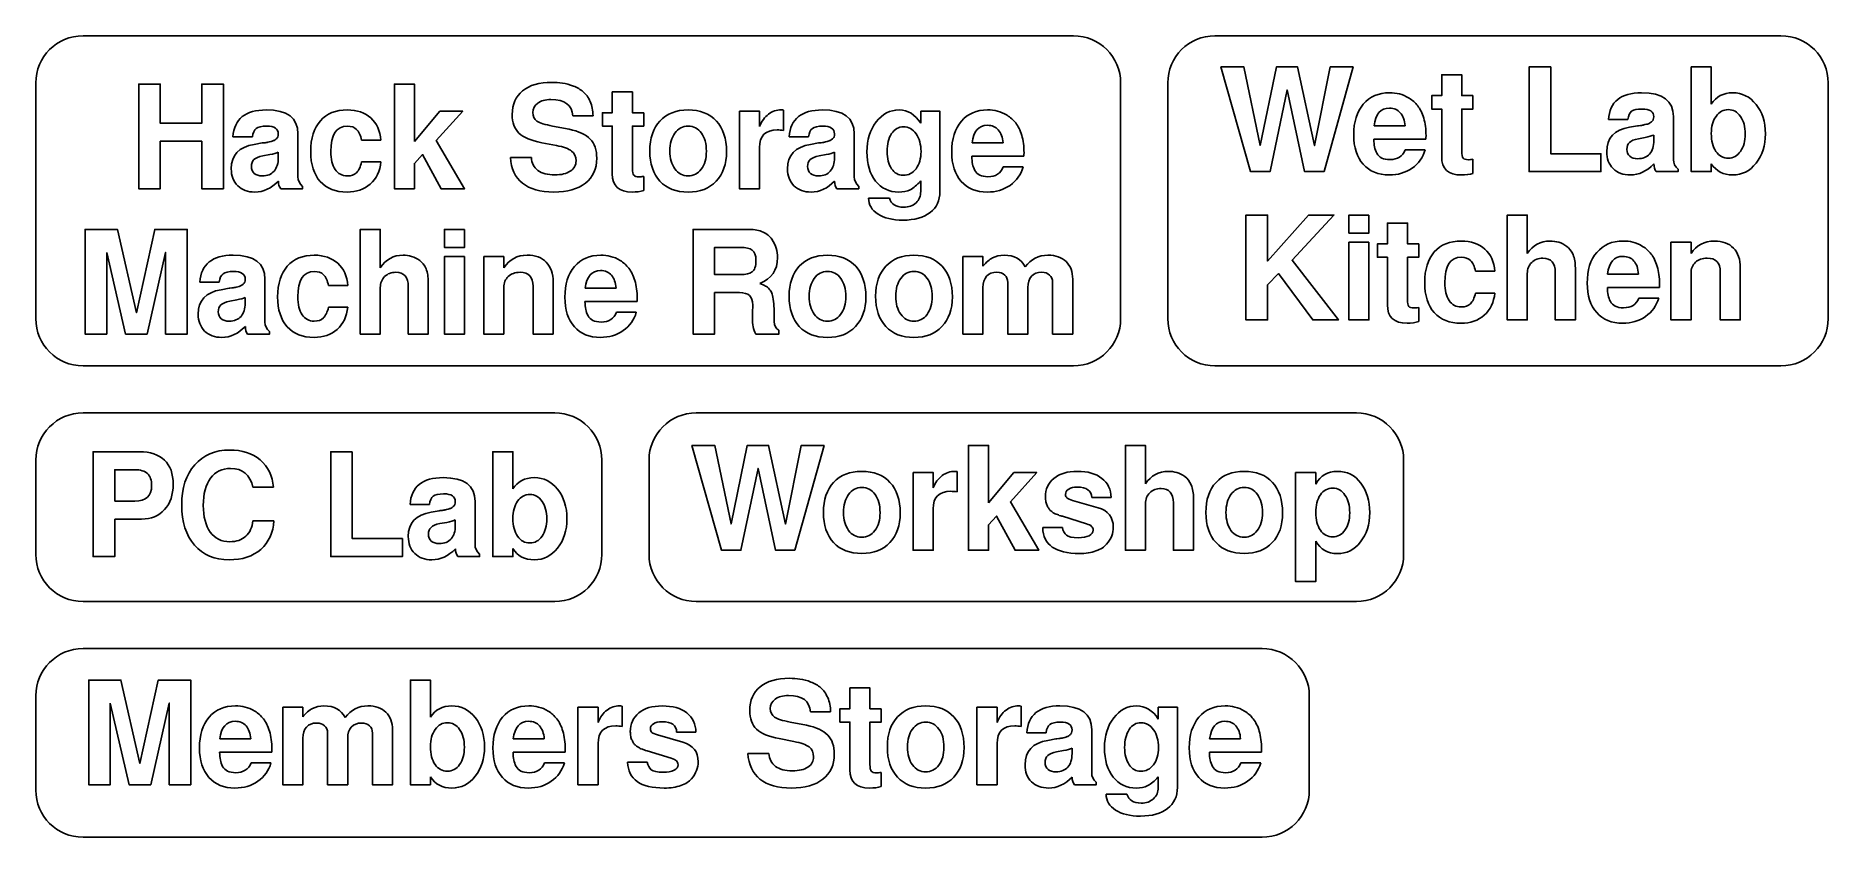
# Model space of a CAD drawing. Header units: millimetres. Extents: x 0 to 380, y 0 to 170.
import ezdxf

# ---------------------------------------------------------------- set-up
doc = ezdxf.new("R2010")
doc.units = ezdxf.units.MM
doc.layers.add('Layer_1', color=7, linetype='CONTINUOUS')

msp = doc.modelspace()

# ---------------------------------------------------------------- linework, layer by layer
at = {"layer": 'Layer_1'}
for p, q in [((10, 170), (220, 170)), ((250, 170), (370, 170)), ((0, 110), (0, 160)), ((230, 110), (230, 160)), ((240, 160), (240, 110)), ((380, 160), (380, 110)), ((220, 100), (10, 100)), ((370, 100), (250, 100)), ((10, 90), (110, 90)), ((140, 90), (280, 90)), ((0, 80), (0, 60)), ((120, 60), (120, 80)), ((130, 80), (130, 60)), ((290, 80), (290, 60)), ((10, 50), (110, 50)), ((140, 50), (280, 50)), ((10, 40), (260, 40)), ((0, 10), (0, 30)), ((270, 10), (270, 30)), ((10, 0), (260, 0))]:
    msp.add_line(p, q, dxfattribs=at)
at = {"layer": 'Layer_1', "color": 7}
for points in [[(273.13, 141.19), (269.01, 141.19), (265.29, 158.53), (261.67, 141.19), (257.55, 141.19), (251.27, 163.41), (256.12, 163.41), (259.56, 146.76), (263.01, 163.41), (267.52, 163.41), (271.12, 146.73), (274.44, 163.41), (279.29, 163.41), (273.13, 141.19)], [(321.17, 163.41), (321.17, 145), (331.81, 145), (331.81, 141.19), (316.6, 141.19), (316.6, 163.41), (321.17, 163.41)], [(355.23, 142.86), (355.23, 141.19), (350.96, 141.19), (350.96, 163.41), (355.23, 163.41), (355.23, 155.51)], [(35.19, 147.64), (26.38, 147.64), (26.38, 137.55), (21.81, 137.55), (21.81, 159.77), (26.38, 159.77), (26.38, 151.45), (35.16, 151.45), (35.16, 159.77), (39.76, 159.77), (39.76, 137.55), (35.19, 137.55), (35.19, 147.64)], [(80.28, 147.6), (85.67, 154.01), (90.52, 154.01), (84.91, 147.79), (90.91, 137.55), (85.91, 137.55), (81.98, 144.8), (80.28, 142.94), (80.28, 137.55), (76.01, 137.55), (76.01, 159.77), (80.28, 159.77), (80.28, 147.6)], [(298.06, 144.36), (298.06, 154.47), (295.95, 154.47), (295.95, 157.31), (298.06, 157.31), (298.06, 161.73), (302.32, 161.73), (302.32, 157.31), (304.7, 157.31)], [(122.22, 140.72), (122.22, 150.84), (120.12, 150.84), (120.12, 153.67), (122.22, 153.67), (122.22, 158.09), (126.49, 158.09), (126.49, 153.67), (128.87, 153.67)], [(304.7, 157.31), (304.7, 154.47), (302.32, 154.47), (302.32, 145.51)], [(118.13, 153), (113.86, 153)], [(128.87, 153.67), (128.87, 150.84), (126.49, 150.84), (126.49, 141.87)], [(149.18, 154.01), (153.44, 154.01), (153.44, 150.77)], [(153.44, 146.29), (153.44, 137.55), (149.18, 137.55), (149.18, 154.01)], [(158.53, 154.25), (158.53, 149.92)], [(187.61, 154.01), (191.67, 154.01), (191.67, 137)], [(187.61, 151.48), (187.61, 154.01)], [(337.53, 152.22), (333.42, 152.22)], [(347.19, 152.86), (347.19, 143.72)], [(45.91, 148.58), (41.79, 148.58)], [(55.57, 149.22), (55.57, 140.08)], [(109.57, 150.84), (113.04, 150.17)], [(163.84, 148.58), (159.73, 148.58)], [(173.5, 149.22), (173.5, 140.08)], [(283.74, 150.91), (290.29, 150.91)], [(337.9, 150.6), (339.6, 150.91)], [(341.22, 148.44), (339.76, 148.17)], [(343.02, 147.8), (343.02, 148.96)], [(46.28, 146.96), (47.98, 147.27)], [(49.6, 144.8), (48.13, 144.53)], [(51.4, 144.16), (51.4, 145.32)], [(73.15, 147.85), (69.07, 147.85)], [(110.36, 146.72), (107.25, 147.33)], [(164.21, 146.96), (165.91, 147.27)], [(167.53, 144.8), (166.07, 144.53)], [(169.33, 144.16), (169.33, 145.32)], [(209.48, 144.44), (198.45, 144.44)], [(198.51, 147.27), (205.06, 147.27)], [(294.71, 148.07), (283.68, 148.07)], [(290.35, 145.82), (294.56, 145.82)], [(69.07, 143.25), (73.15, 143.25)], [(100.61, 144.19), (105.06, 144.19)], [(205.12, 142.18), (209.33, 142.18)], [(304.7, 143.81), (304.7, 140.82)], [(348.17, 141.7), (348.17, 141.19), (343.54, 141.19)], [(56.55, 138.06), (56.55, 137.55), (51.91, 137.55)], [(128.87, 140.17), (128.87, 137.18)], [(174.48, 138.06), (174.48, 137.55), (169.85, 137.55)], [(187.61, 137), (187.61, 139.22)], [(176.55, 135.57), (180.97, 135.57)], [(261.14, 117.18), (261.14, 109.74), (256.57, 109.74), (256.57, 131.96), (261.14, 131.96), (261.14, 122.2), (269.83, 131.96), (275.22, 131.96), (266.35, 122.39), (276.17, 109.74), (270.71, 109.74), (263.43, 119.55), (261.14, 117.18)], [(282.65, 131.96), (282.65, 128.15), (278.38, 128.15), (278.38, 131.96), (282.65, 131.96)], [(286.55, 112.91), (286.55, 123.03), (284.45, 123.03), (284.45, 125.86), (286.55, 125.86), (286.55, 130.28), (290.82, 130.28), (290.82, 125.86), (293.19, 125.86)], [(316.22, 119.61), (316.22, 109.74), (311.96, 109.74), (311.96, 131.96), (316.22, 131.96), (316.22, 123.82)], [(15.03, 124.04), (15.03, 106.72), (10.45, 106.72), (10.45, 128.94), (17.28, 128.94), (21.31, 111.27), (25.21, 128.94), (32.1, 128.94), (32.1, 106.72), (27.52, 106.72), (27.52, 124.04), (23.59, 106.72), (19.02, 106.72), (15.03, 124.04)], [(73.03, 116.6), (73.03, 106.72), (68.77, 106.72), (68.77, 128.94), (73.03, 128.94), (73.03, 120.81)], [(90.89, 128.94), (90.89, 125.13), (86.63, 125.13), (86.63, 128.94), (90.89, 128.94)], [(149.16, 115.53), (143.92, 115.53), (143.92, 106.72), (139.35, 106.72), (139.35, 128.94), (151.27, 128.94)], [(282.65, 126.2), (282.65, 109.74), (278.38, 109.74), (278.38, 126.2), (282.65, 126.2)], [(293.19, 125.86), (293.19, 123.03), (290.82, 123.03), (290.82, 114.07)], [(346.66, 126.2), (350.93, 126.2), (350.93, 123.82)], [(350.93, 119.61), (350.93, 109.74), (346.66, 109.74), (346.66, 126.2)], [(90.89, 123.18), (90.89, 106.72), (86.63, 106.72), (86.63, 123.18), (90.89, 123.18)], [(94.96, 123.18), (99.22, 123.18), (99.22, 120.81)], [(99.22, 116.6), (99.22, 106.72), (94.96, 106.72), (94.96, 123.18)], [(149.44, 125.13), (143.92, 125.13), (143.92, 119.34), (149.44, 119.34)], [(196.54, 123.18), (200.78, 123.18), (200.78, 121.14)], [(200.81, 116.6), (200.81, 106.72), (196.54, 106.72), (196.54, 123.18)], [(48.56, 118.4), (48.56, 109.25)], [(219.83, 118.37), (219.83, 106.72), (215.56, 106.72), (215.56, 117.7)], [(309.34, 120.04), (305.25, 120.04)], [(326.4, 120.77), (326.4, 109.74), (322.14, 109.74), (322.14, 119.8)], [(333.25, 119.46), (339.8, 119.46)], [(361.38, 120.77), (361.38, 109.74), (357.12, 109.74), (357.12, 119.89)], [(38.9, 117.76), (34.78, 117.76)], [(39.26, 116.14), (40.97, 116.45)], [(44.39, 113.34), (44.39, 114.5)], [(66.14, 117.03), (62.06, 117.03)], [(83.21, 117.76), (83.21, 106.72), (78.95, 106.72), (78.95, 116.78)], [(109.68, 117.76), (109.68, 106.72), (105.41, 106.72), (105.41, 116.87)], [(116.49, 116.45), (123.04, 116.45)], [(210.32, 116.6), (210.32, 106.72), (206.05, 106.72), (206.05, 117.7)], [(305.25, 115.44), (309.34, 115.44)], [(344.22, 116.63), (333.19, 116.63)], [(339.86, 114.37), (344.07, 114.37)], [(42.59, 113.98), (41.12, 113.7)], [(62.06, 112.42), (66.14, 112.42)], [(127.46, 113.61), (116.43, 113.61)], [(123.1, 111.36), (127.31, 111.36)], [(293.19, 112.36), (293.19, 109.37)], [(49.54, 107.24), (49.54, 106.72), (44.9, 106.72)], [(157.55, 107.55), (157.55, 106.72), (152.64, 106.72)], [(16.72, 67.47), (16.72, 59.54), (12.15, 59.54), (12.15, 81.76), (21.96, 81.76)], [(67.08, 81.76), (67.08, 63.35), (77.72, 63.35), (77.72, 59.54), (62.51, 59.54), (62.51, 81.76), (67.08, 81.76)], [(101.14, 61.22), (101.14, 59.54), (96.88, 59.54), (96.88, 81.76), (101.14, 81.76), (101.14, 73.87)], [(160.95, 60.88), (156.84, 60.88), (153.12, 78.22), (149.49, 60.88), (145.38, 60.88), (139.1, 83.1), (143.95, 83.1), (147.39, 66.46), (150.84, 83.1), (155.35, 83.1), (158.94, 66.43), (162.27, 83.1), (167.11, 83.1), (160.95, 60.88)], [(201.98, 70.94), (207.37, 77.34), (212.22, 77.34), (206.61, 71.12), (212.62, 60.88), (207.62, 60.88), (203.69, 68.13), (201.98, 66.27), (201.98, 60.88), (197.71, 60.88), (197.71, 83.1), (201.98, 83.1), (201.98, 70.94)], [(235.26, 70.75), (235.26, 60.88), (231, 60.88), (231, 83.1), (235.26, 83.1), (235.26, 74.96)], [(20.98, 77.95), (16.72, 77.95), (16.72, 71.28)], [(185.99, 77.34), (190.25, 77.34), (190.25, 74.11)], [(190.25, 69.63), (190.25, 60.88), (185.99, 60.88), (185.99, 77.34)], [(195.34, 77.58), (195.34, 73.25)], [(271.36, 62.83), (271.36, 54.23), (267.1, 54.23), (267.1, 77.34), (271.36, 77.34), (271.36, 74.9)], [(50.38, 74.23), (46.02, 74.23)], [(16.72, 71.28), (20.98, 71.28)], [(83.45, 70.57), (79.33, 70.57)], [(83.81, 68.96), (85.52, 69.26)], [(93.11, 71.21), (93.11, 62.07)], [(219.81, 71.45), (225.2, 69.9)], [(227.98, 72.03), (223.86, 72.03)], [(245.44, 71.91), (245.44, 60.88), (241.18, 60.88), (241.18, 70.94)], [(22.42, 67.47), (16.72, 67.47)], [(46.02, 67.13), (50.47, 67.13)], [(87.13, 66.79), (85.67, 66.52)], [(88.93, 66.15), (88.93, 67.31)], [(213.47, 65.66), (217.64, 65.66)], [(222.73, 66.49), (217.64, 68.07)], [(94.08, 60.06), (94.08, 59.54), (89.45, 59.54)], [(15.78, 28.43), (15.78, 11.12), (11.21, 11.12), (11.21, 33.34), (18.04, 33.34), (22.06, 15.66), (25.96, 33.34), (32.85, 33.34), (32.85, 11.12), (28.28, 11.12), (28.28, 28.43), (24.35, 11.12), (19.78, 11.12), (15.78, 28.43)], [(83.67, 12.79), (83.67, 11.12), (79.4, 11.12), (79.4, 33.34), (83.67, 33.34), (83.67, 25.44)], [(172.58, 14.29), (172.58, 24.41), (170.48, 24.41), (170.48, 27.24), (172.58, 27.24), (172.58, 31.66), (176.85, 31.66), (176.85, 27.24), (179.23, 27.24)], [(52.34, 27.58), (56.58, 27.58), (56.58, 25.53)], [(56.61, 20.99), (56.61, 11.12), (52.34, 11.12), (52.34, 27.58)], [(114.94, 27.58), (119.21, 27.58), (119.21, 24.35)], [(119.21, 19.87), (119.21, 11.12), (114.94, 11.12), (114.94, 27.58)], [(124.3, 27.82), (124.3, 23.49)], [(179.23, 27.24), (179.23, 24.41), (176.85, 24.41), (176.85, 15.45)], [(199.54, 27.58), (203.8, 27.58), (203.8, 24.35)], [(203.8, 19.87), (203.8, 11.12), (199.54, 11.12), (199.54, 27.58)], [(208.89, 27.82), (208.89, 23.49)], [(237.97, 27.58), (242.03, 27.58), (242.03, 10.57)], [(237.97, 25.05), (237.97, 27.58)], [(159.93, 24.41), (163.4, 23.74)], [(168.49, 26.57), (164.23, 26.57)], [(39.02, 20.84), (45.58, 20.84)], [(66.12, 20.99), (66.12, 11.12), (61.85, 11.12), (61.85, 22.09)], [(75.63, 22.76), (75.63, 11.12), (71.36, 11.12), (71.36, 22.09)], [(101.23, 20.84), (107.79, 20.84)], [(131.8, 21.69), (137.19, 20.14)], [(139.96, 22.27), (135.85, 22.27)], [(160.72, 20.29), (157.61, 20.9)], [(214.2, 22.15), (210.09, 22.15)], [(214.57, 20.54), (216.27, 20.84)], [(223.86, 22.79), (223.86, 13.65)], [(248.87, 20.84), (255.42, 20.84)], [(50, 18.01), (38.96, 18.01)], [(45.64, 15.75), (49.84, 15.75)], [(112.21, 18.01), (101.17, 18.01)], [(107.85, 15.75), (112.05, 15.75)], [(125.46, 15.9), (129.63, 15.9)], [(134.72, 16.73), (129.63, 18.31)], [(150.97, 17.76), (155.42, 17.76)], [(217.89, 18.37), (216.43, 18.1)], [(219.69, 17.73), (219.69, 18.89)], [(259.84, 18.01), (248.81, 18.01)], [(255.49, 15.75), (259.69, 15.75)], [(179.23, 13.74), (179.23, 10.75)], [(224.84, 11.64), (224.84, 11.12), (220.21, 11.12)], [(237.97, 10.57), (237.97, 12.79)], [(226.91, 9.14), (231.33, 9.14)]]:
    msp.add_lwpolyline(points, dxfattribs=at)
at = {"layer": 'Layer_1'}
for centre, start, end in [((10, 160), 90, 180), ((220, 160), 0, 90), ((250, 160), 90, 180), ((370, 160), 0, 90), ((10, 110), 180, 270), ((220, 110), 270, 0), ((250, 110), 180, 270), ((370, 110), 270, 0), ((10, 80), 90, 180), ((110, 80), 0, 90), ((140, 80), 90, 180), ((280, 80), 0, 90), ((10, 60), 180, 270), ((110, 60), 270, 0), ((140, 60), 180, 270), ((280, 60), 270, 0), ((10, 30), 90, 180), ((260, 30), 0, 90), ((10, 10), 180, 270), ((260, 10), 270, 0)]:
    msp.add_arc(centre, 10, start, end, dxfattribs=at)
at = {"layer": 'Layer_1', "color": 7}
for points in [[(103.2, 158.33), (104.68, 159.53), (106.75, 160.13), (109.41, 160.13)], [(109.41, 160.13), (110.19, 160.13), (110.93, 160.08), (111.64, 159.98)], [(111.64, 159.98), (112.37, 159.88), (113.14, 159.66), (113.96, 159.34)], [(101, 153.3), (101, 155.48), (101.73, 157.16), (103.2, 158.33)], [(109.2, 156.47), (108.02, 156.47), (107.09, 156.22), (106.4, 155.71)], [(113.86, 153), (113.7, 155.32), (112.15, 156.47), (109.2, 156.47)], [(113.96, 159.34), (114.77, 159.03), (115.47, 158.63), (116.06, 158.12)], [(116.06, 158.12), (116.65, 157.63), (117.14, 156.94), (117.52, 156.05)], [(117.52, 156.05), (117.93, 155.17), (118.13, 154.16), (118.13, 153)], [(281.45, 155.51), (282.81, 157.12), (284.67, 157.92), (287.03, 157.92)], [(287.03, 157.92), (287.74, 157.92), (288.43, 157.84), (289.1, 157.68)], [(289.1, 157.68), (289.77, 157.51), (290.45, 157.22), (291.14, 156.79)], [(291.14, 156.79), (291.86, 156.36), (292.46, 155.82), (292.97, 155.15)], [(333.42, 152.22), (333.68, 156.02), (336.03, 157.92), (340.46, 157.92)], [(340.46, 157.92), (344.95, 157.92), (347.19, 156.23), (347.19, 152.86)], [(355.23, 155.51), (356.25, 157.12), (357.76, 157.92), (359.77, 157.92)], [(359.77, 157.92), (361.74, 157.92), (363.39, 157.1), (364.71, 155.45)], [(41.79, 148.58), (42.06, 152.38), (44.41, 154.28), (48.84, 154.28)], [(48.84, 154.28), (53.33, 154.28), (55.57, 152.59), (55.57, 149.22)], [(60.32, 151.96), (61.68, 153.51), (63.59, 154.28), (66.05, 154.28)], [(66.05, 154.28), (68.11, 154.28), (69.76, 153.71), (71.02, 152.57)], [(71.02, 152.57), (72.3, 151.44), (73.01, 149.86), (73.15, 147.85)], [(102.43, 149.34), (101.48, 150.26), (101, 151.58), (101, 153.3)], [(106.4, 155.71), (105.71, 155.22), (105.36, 154.56), (105.36, 153.73)], [(105.36, 153.73), (105.36, 152.92), (105.66, 152.31), (106.24, 151.9)], [(132.33, 151.93), (133.77, 153.5), (135.75, 154.28), (138.27, 154.28)], [(138.27, 154.28), (140.85, 154.28), (142.85, 153.5), (144.28, 151.93)], [(153.44, 150.77), (153.89, 151.89), (154.52, 152.76), (155.33, 153.37)], [(155.33, 153.37), (156.15, 153.98), (157.04, 154.28), (158.01, 154.28)], [(158.01, 154.28), (158.2, 154.28), (158.37, 154.27), (158.53, 154.25)], [(159.73, 148.58), (159.99, 152.38), (162.34, 154.28), (166.77, 154.28)], [(166.77, 154.28), (171.26, 154.28), (173.5, 152.59), (173.5, 149.22)], [(178.16, 151.72), (179.46, 153.43), (181.09, 154.28), (183.04, 154.28)], [(183.04, 154.28), (184.87, 154.28), (186.39, 153.35), (187.61, 151.48)], [(196.22, 151.87), (197.59, 153.48), (199.44, 154.28), (201.8, 154.28)], [(201.8, 154.28), (202.51, 154.28), (203.2, 154.2), (203.87, 154.04)], [(203.87, 154.04), (204.54, 153.87), (205.23, 153.58), (205.92, 153.15)], [(205.92, 153.15), (206.63, 152.73), (207.24, 152.18), (207.75, 151.51)], [(279.41, 148.99), (279.41, 151.75), (280.09, 153.93), (281.45, 155.51)], [(286.97, 154.66), (285.1, 154.66), (284.02, 153.41), (283.74, 150.91)], [(289.28, 153.68), (288.74, 154.33), (287.96, 154.66), (286.97, 154.66)], [(290.29, 150.91), (290.19, 152.11), (289.85, 153.03), (289.28, 153.68)], [(292.97, 155.15), (293.5, 154.5), (293.93, 153.62), (294.25, 152.52)], [(294.25, 152.52), (294.58, 151.45), (294.74, 150.21), (294.74, 148.81)], [(338.32, 153.99), (337.9, 153.66), (337.63, 153.07), (337.53, 152.22)], [(340.55, 154.47), (339.49, 154.47), (338.75, 154.31), (338.32, 153.99)], [(343.02, 152.83), (343.02, 153.93), (342.2, 154.47), (340.55, 154.47)], [(342.56, 151.76), (342.74, 151.9), (342.87, 152.06), (342.93, 152.22)], [(342.93, 152.22), (342.99, 152.4), (343.02, 152.61), (343.02, 152.83)], [(356.24, 152.92), (355.56, 151.99), (355.23, 150.77), (355.23, 149.26)], [(358.83, 154.35), (357.77, 154.35), (356.91, 153.88), (356.24, 152.92)], [(361.42, 152.89), (360.75, 153.87), (359.88, 154.35), (358.83, 154.35)], [(362.42, 149.17), (362.42, 150.7), (362.09, 151.93), (361.42, 152.89)], [(364.71, 155.45), (366.03, 153.82), (366.69, 151.74), (366.69, 149.2)], [(46.7, 150.35), (46.28, 150.02), (46.01, 149.43), (45.91, 148.58)], [(48.93, 150.84), (47.87, 150.84), (47.13, 150.67), (46.7, 150.35)], [(51.4, 149.19), (51.4, 150.29), (50.57, 150.84), (48.93, 150.84)], [(50.94, 148.12), (51.12, 148.27), (51.24, 148.42), (51.3, 148.58)], [(51.3, 148.58), (51.37, 148.76), (51.4, 148.97), (51.4, 149.19)], [(58.28, 145.44), (58.28, 148.25), (58.96, 150.42), (60.32, 151.96)], [(66.02, 150.84), (63.71, 150.84), (62.55, 149.04), (62.55, 145.44)], [(68, 150.13), (67.56, 150.6), (66.9, 150.84), (66.02, 150.84)], [(69.07, 147.85), (68.83, 148.93), (68.47, 149.69), (68, 150.13)], [(107.25, 147.33), (104.99, 147.76), (103.39, 148.43), (102.43, 149.34)], [(106.24, 151.9), (106.83, 151.52), (107.94, 151.16), (109.57, 150.84)], [(113.04, 150.17), (115.09, 149.76), (116.59, 149.07), (117.52, 148.09)], [(130.17, 145.56), (130.17, 148.27), (130.89, 150.39), (132.33, 151.93)], [(135.5, 149.37), (134.79, 148.4), (134.43, 147.13), (134.43, 145.56)], [(138.3, 150.84), (137.15, 150.84), (136.21, 150.35), (135.5, 149.37)], [(141.11, 149.37), (140.42, 150.35), (139.48, 150.84), (138.3, 150.84)], [(142.17, 145.5), (142.17, 147.13), (141.82, 148.42), (141.11, 149.37)], [(144.28, 151.93), (145.72, 150.39), (146.44, 148.22), (146.44, 145.44)], [(157.19, 150.04), (154.69, 150.04), (153.44, 148.79), (153.44, 146.29)], [(158.53, 149.92), (158.02, 150), (157.58, 150.04), (157.19, 150.04)], [(164.63, 150.35), (164.21, 150.02), (163.94, 149.43), (163.84, 148.58)], [(166.86, 150.84), (165.8, 150.84), (165.06, 150.67), (164.63, 150.35)], [(169.33, 149.19), (169.33, 150.29), (168.5, 150.84), (166.86, 150.84)], [(168.87, 148.12), (169.05, 148.27), (169.17, 148.42), (169.24, 148.58)], [(169.24, 148.58), (169.3, 148.76), (169.33, 148.97), (169.33, 149.19)], [(176.21, 145.38), (176.21, 147.92), (176.86, 150.03), (178.16, 151.72)], [(181.42, 149.25), (180.79, 148.28), (180.48, 147.01), (180.48, 145.44)], [(183.95, 150.71), (182.92, 150.71), (182.07, 150.23), (181.42, 149.25)], [(186.61, 149.22), (185.91, 150.22), (185.03, 150.71), (183.95, 150.71)], [(187.67, 145.44), (187.67, 146.96), (187.32, 148.22), (186.61, 149.22)], [(194.18, 145.35), (194.18, 148.11), (194.86, 150.29), (196.22, 151.87)], [(201.74, 151.02), (199.87, 151.02), (198.79, 149.77), (198.51, 147.27)], [(204.06, 150.04), (203.51, 150.69), (202.74, 151.02), (201.74, 151.02)], [(205.06, 147.27), (204.96, 148.47), (204.63, 149.39), (204.06, 150.04)], [(207.75, 151.51), (208.27, 150.86), (208.7, 149.98), (209.03, 148.89)], [(209.03, 148.89), (209.35, 147.81), (209.51, 146.57), (209.51, 145.17)], [(281.42, 142.74), (280.08, 144.26), (279.41, 146.35), (279.41, 148.99)], [(294.74, 148.81), (294.74, 148.56), (294.73, 148.32), (294.71, 148.07)], [(333.05, 145.42), (333.05, 148.33), (334.67, 150.06), (337.9, 150.6)], [(339.6, 150.91), (339.64, 150.91), (339.85, 150.93), (340.21, 150.97)], [(340.21, 150.97), (340.58, 151.03), (340.81, 151.07), (340.91, 151.09)], [(340.91, 151.09), (341.02, 151.13), (341.21, 151.18), (341.49, 151.24)], [(343.02, 148.96), (342.63, 148.78), (342.03, 148.6), (341.22, 148.44)], [(341.49, 151.24), (341.8, 151.31), (342.01, 151.38), (342.13, 151.46)], [(342.13, 151.46), (342.26, 151.54), (342.4, 151.64), (342.56, 151.76)], [(355.23, 149.26), (355.23, 147.7), (355.55, 146.44), (356.2, 145.48)], [(361.42, 145.48), (362.09, 146.44), (362.42, 147.67), (362.42, 149.17)], [(366.69, 149.2), (366.69, 146.72), (366.03, 144.65), (364.71, 142.98)], [(41.43, 141.78), (41.43, 144.69), (43.04, 146.42), (46.28, 146.96)], [(48.13, 144.53), (47.24, 144.34), (46.61, 144.08), (46.24, 143.73)], [(47.98, 147.27), (48.02, 147.27), (48.23, 147.29), (48.59, 147.33)], [(48.59, 147.33), (48.96, 147.39), (49.19, 147.43), (49.29, 147.45)], [(49.29, 147.45), (49.39, 147.49), (49.59, 147.54), (49.87, 147.6)], [(51.4, 145.32), (51.01, 145.14), (50.41, 144.96), (49.6, 144.8)], [(49.87, 147.6), (50.18, 147.67), (50.39, 147.74), (50.51, 147.82)], [(50.51, 147.82), (50.63, 147.9), (50.78, 148), (50.94, 148.12)], [(60.29, 139.1), (58.95, 140.6), (58.28, 142.72), (58.28, 145.44)], [(62.55, 145.44), (62.55, 143.84), (62.85, 142.58), (63.46, 141.66)], [(113.59, 145.56), (112.96, 146.05), (111.88, 146.44), (110.36, 146.72)], [(114.54, 143.49), (114.54, 144.38), (114.22, 145.08), (113.59, 145.56)], [(117.52, 148.09), (118.46, 147.14), (118.92, 145.79), (118.92, 144.04)], [(132.33, 139.16), (130.89, 140.73), (130.17, 142.86), (130.17, 145.56)], [(134.43, 145.56), (134.43, 144), (134.79, 142.73), (135.5, 141.75)], [(141.08, 141.72), (141.81, 142.7), (142.17, 143.96), (142.17, 145.5)], [(146.44, 145.44), (146.44, 142.8), (145.71, 140.71), (144.25, 139.16)], [(159.36, 141.78), (159.36, 144.69), (160.98, 146.42), (164.21, 146.96)], [(166.07, 144.53), (165.17, 144.34), (164.54, 144.08), (164.18, 143.73)], [(165.91, 147.27), (165.95, 147.27), (166.16, 147.29), (166.52, 147.33)], [(166.52, 147.33), (166.89, 147.39), (167.12, 147.43), (167.22, 147.45)], [(167.22, 147.45), (167.33, 147.49), (167.52, 147.54), (167.8, 147.6)], [(169.33, 145.32), (168.94, 145.14), (168.34, 144.96), (167.53, 144.8)], [(167.8, 147.6), (168.11, 147.67), (168.32, 147.74), (168.44, 147.82)], [(168.44, 147.82), (168.57, 147.9), (168.71, 148), (168.87, 148.12)], [(178.04, 139.19), (176.82, 140.76), (176.21, 142.82), (176.21, 145.38)], [(180.48, 145.44), (180.48, 143.96), (180.79, 142.75), (181.42, 141.81)], [(186.61, 141.81), (187.32, 142.75), (187.67, 143.96), (187.67, 145.44)], [(196.19, 139.1), (194.85, 140.63), (194.18, 142.71), (194.18, 145.35)], [(198.45, 144.44), (198.47, 143.81), (198.52, 143.26), (198.6, 142.79)], [(209.51, 145.17), (209.51, 144.92), (209.5, 144.68), (209.48, 144.44)], [(283.68, 148.07), (283.7, 147.44), (283.75, 146.9), (283.83, 146.43)], [(283.83, 146.43), (283.93, 145.98), (284.09, 145.53), (284.32, 145.09)], [(284.32, 145.09), (284.56, 144.66), (284.91, 144.33), (285.35, 144.08)], [(287.09, 143.75), (288.72, 143.75), (289.8, 144.44), (290.35, 145.82)], [(294.56, 145.82), (294.09, 144.19), (293.17, 142.89), (291.78, 141.92)], [(302.32, 145.51), (302.32, 144.78), (302.41, 144.29), (302.6, 144.05)], [(334.42, 141.83), (333.51, 142.74), (333.05, 143.94), (333.05, 145.42)], [(337.87, 147.37), (337.5, 147.03), (337.32, 146.54), (337.32, 145.91)], [(337.32, 145.91), (337.32, 145.3), (337.52, 144.81), (337.93, 144.45)], [(339.76, 148.17), (338.86, 147.98), (338.23, 147.72), (337.87, 147.37)], [(337.93, 144.45), (338.35, 144.1), (338.92, 143.93), (339.63, 143.93)], [(339.63, 143.93), (340.71, 143.93), (341.54, 144.26), (342.13, 144.93)], [(342.13, 144.93), (342.72, 145.61), (343.02, 146.56), (343.02, 147.8)], [(356.2, 145.48), (356.88, 144.53), (357.75, 144.05), (358.83, 144.05)], [(358.83, 144.05), (359.88, 144.05), (360.75, 144.53), (361.42, 145.48)], [(42.8, 138.19), (41.89, 139.1), (41.43, 140.3), (41.43, 141.78)], [(46.24, 143.73), (45.88, 143.39), (45.7, 142.9), (45.7, 142.27)], [(45.7, 142.27), (45.7, 141.66), (45.9, 141.17), (46.31, 140.81)], [(46.31, 140.81), (46.73, 140.46), (47.3, 140.29), (48.01, 140.29)], [(48.01, 140.29), (49.09, 140.29), (49.92, 140.63), (50.51, 141.3)], [(50.51, 141.3), (51.1, 141.97), (51.4, 142.92), (51.4, 144.16)], [(63.46, 141.66), (64.09, 140.75), (64.95, 140.29), (66.02, 140.29)], [(66.02, 140.29), (66.86, 140.29), (67.51, 140.51), (67.97, 140.96)], [(67.97, 140.96), (68.44, 141.43), (68.81, 142.19), (69.07, 143.25)], [(73.15, 143.25), (72.95, 141.28), (72.2, 139.71), (70.9, 138.55)], [(103.17, 138.74), (101.6, 140), (100.75, 141.81), (100.61, 144.19)], [(105.06, 144.19), (105.14, 142.99), (105.6, 142.08), (106.46, 141.45)], [(106.46, 141.45), (107.31, 140.82), (108.51, 140.5), (110.05, 140.5)], [(110.05, 140.5), (111.44, 140.5), (112.52, 140.77), (113.32, 141.3)], [(113.32, 141.3), (114.13, 141.82), (114.54, 142.56), (114.54, 143.49)], [(118.92, 144.04), (118.92, 141.78), (118.12, 140.02), (116.52, 138.74)], [(126.4, 136.85), (123.61, 136.85), (122.22, 138.14), (122.22, 140.72)], [(126.49, 141.87), (126.49, 141.14), (126.58, 140.66), (126.76, 140.41)], [(135.5, 141.75), (136.21, 140.78), (137.15, 140.29), (138.3, 140.29)], [(138.3, 140.29), (139.44, 140.29), (140.37, 140.77), (141.08, 141.72)], [(160.73, 138.19), (159.82, 139.1), (159.36, 140.3), (159.36, 141.78)], [(164.18, 143.73), (163.81, 143.39), (163.63, 142.9), (163.63, 142.27)], [(163.63, 142.27), (163.63, 141.66), (163.83, 141.17), (164.24, 140.81)], [(164.24, 140.81), (164.66, 140.46), (165.23, 140.29), (165.94, 140.29)], [(165.94, 140.29), (167.02, 140.29), (167.85, 140.63), (168.44, 141.3)], [(168.44, 141.3), (169.03, 141.97), (169.33, 142.92), (169.33, 144.16)], [(181.42, 141.81), (182.05, 140.88), (182.88, 140.41), (183.89, 140.41)], [(183.89, 140.41), (185.01, 140.41), (185.91, 140.88), (186.61, 141.81)], [(198.6, 142.79), (198.7, 142.34), (198.87, 141.9), (199.09, 141.45)], [(199.09, 141.45), (199.33, 141.02), (199.68, 140.69), (200.13, 140.44)], [(201.86, 140.11), (203.49, 140.11), (204.58, 140.8), (205.12, 142.18)], [(209.33, 142.18), (208.86, 140.55), (207.94, 139.25), (206.56, 138.28)], [(286.94, 140.48), (284.6, 140.48), (282.76, 141.24), (281.42, 142.74)], [(285.35, 144.08), (285.82, 143.86), (286.4, 143.75), (287.09, 143.75)], [(291.78, 141.92), (290.4, 140.96), (288.79, 140.48), (286.94, 140.48)], [(302.23, 140.48), (299.45, 140.48), (298.06, 141.77), (298.06, 144.36)], [(304.7, 140.82), (304.01, 140.6), (303.19, 140.48), (302.23, 140.48)], [(302.6, 144.05), (302.78, 143.83), (303.16, 143.72), (303.73, 143.72)], [(303.73, 143.72), (303.95, 143.72), (304.27, 143.75), (304.7, 143.81)], [(338.05, 140.48), (336.55, 140.48), (335.34, 140.93), (334.42, 141.83)], [(343.05, 142.83), (341.54, 141.27), (339.88, 140.48), (338.05, 140.48)], [(343.54, 141.19), (343.21, 141.59), (343.05, 142.14), (343.05, 142.83)], [(347.19, 143.72), (347.19, 142.96), (347.52, 142.29), (348.17, 141.7)], [(359.77, 140.48), (357.76, 140.48), (356.25, 141.28), (355.23, 142.86)], [(364.71, 142.98), (363.39, 141.32), (361.74, 140.48), (359.77, 140.48)], [(46.43, 136.85), (44.92, 136.85), (43.71, 137.29), (42.8, 138.19)], [(51.43, 139.19), (49.92, 137.63), (48.26, 136.85), (46.43, 136.85)], [(51.91, 137.55), (51.59, 137.95), (51.43, 138.5), (51.43, 139.19)], [(55.57, 140.08), (55.57, 139.32), (55.9, 138.65), (56.55, 138.06)], [(65.99, 136.85), (63.55, 136.85), (61.65, 137.6), (60.29, 139.1)], [(70.9, 138.55), (69.62, 137.41), (67.98, 136.85), (65.99, 136.85)], [(109.81, 136.85), (106.97, 136.85), (104.75, 137.48), (103.17, 138.74)], [(116.52, 138.74), (114.91, 137.48), (112.68, 136.85), (109.81, 136.85)], [(128.87, 137.18), (128.18, 136.96), (127.35, 136.85), (126.4, 136.85)], [(126.76, 140.41), (126.95, 140.19), (127.32, 140.08), (127.89, 140.08)], [(127.89, 140.08), (128.12, 140.08), (128.44, 140.11), (128.87, 140.17)], [(138.3, 136.85), (135.76, 136.85), (133.77, 137.62), (132.33, 139.16)], [(144.25, 139.16), (142.78, 137.62), (140.8, 136.85), (138.3, 136.85)], [(164.36, 136.85), (162.86, 136.85), (161.65, 137.29), (160.73, 138.19)], [(169.36, 139.19), (167.85, 137.63), (166.19, 136.85), (164.36, 136.85)], [(169.85, 137.55), (169.52, 137.95), (169.36, 138.5), (169.36, 139.19)], [(173.5, 140.08), (173.5, 139.32), (173.83, 138.65), (174.48, 138.06)], [(182.95, 136.85), (180.92, 136.85), (179.28, 137.63), (178.04, 139.19)], [(185.39, 137.36), (184.72, 137.02), (183.9, 136.85), (182.95, 136.85)], [(187.61, 139.22), (186.82, 138.33), (186.08, 137.71), (185.39, 137.36)], [(186.61, 134.59), (187.28, 135.2), (187.61, 136), (187.61, 137)], [(191.67, 137), (191.67, 135.07), (190.97, 133.57), (189.59, 132.52)], [(201.71, 136.85), (199.37, 136.85), (197.53, 137.6), (196.19, 139.1)], [(200.13, 140.44), (200.59, 140.22), (201.17, 140.11), (201.86, 140.11)], [(206.56, 138.28), (205.17, 137.32), (203.56, 136.85), (201.71, 136.85)], [(178.56, 132.18), (177.24, 133.02), (176.57, 134.14), (176.55, 135.57)], [(180.97, 135.57), (181.31, 134.29), (182.32, 133.65), (183.98, 133.65)], [(183.98, 133.65), (185.06, 133.65), (185.93, 133.96), (186.61, 134.59)], [(183.83, 130.9), (181.64, 130.9), (179.88, 131.33), (178.56, 132.18)], [(189.59, 132.52), (188.23, 131.44), (186.31, 130.9), (183.83, 130.9)], [(151.27, 128.94), (152.4, 128.94), (153.38, 128.75), (154.19, 128.36)], [(154.19, 128.36), (155.03, 127.98), (155.65, 127.47), (156.05, 126.84)], [(156.05, 126.84), (156.48, 126.21), (156.78, 125.57), (156.97, 124.92)], [(296.5, 124.16), (297.86, 125.7), (299.77, 126.47), (302.23, 126.47)], [(302.23, 126.47), (304.29, 126.47), (305.94, 125.9), (307.2, 124.76)], [(316.22, 123.82), (317.4, 125.59), (319.01, 126.47), (321.04, 126.47)], [(321.04, 126.47), (321.69, 126.47), (322.3, 126.38), (322.87, 126.2)], [(322.87, 126.2), (323.46, 126.03), (324.03, 125.75), (324.58, 125.34)], [(330.96, 124.06), (332.32, 125.67), (334.18, 126.47), (336.54, 126.47)], [(336.54, 126.47), (337.25, 126.47), (337.94, 126.39), (338.61, 126.23)], [(338.61, 126.23), (339.28, 126.07), (339.96, 125.77), (340.66, 125.34)], [(350.93, 123.82), (352.11, 125.59), (353.75, 126.47), (355.87, 126.47)], [(355.87, 126.47), (357.61, 126.47), (358.96, 125.97), (359.92, 124.98)], [(34.78, 117.76), (35.05, 121.56), (37.4, 123.46), (41.82, 123.46)], [(41.82, 123.46), (46.32, 123.46), (48.56, 121.77), (48.56, 118.4)], [(53.31, 121.14), (54.67, 122.69), (56.58, 123.46), (59.04, 123.46)], [(59.04, 123.46), (61.09, 123.46), (62.75, 122.89), (64.01, 121.75)], [(64.01, 121.75), (65.29, 120.61), (66, 119.04), (66.14, 117.03)], [(73.03, 120.81), (74.21, 122.57), (75.82, 123.46), (77.85, 123.46)], [(77.85, 123.46), (78.5, 123.46), (79.11, 123.37), (79.68, 123.18)], [(79.68, 123.18), (80.27, 123.02), (80.84, 122.74), (81.38, 122.33)], [(81.38, 122.33), (81.95, 121.94), (82.4, 121.35), (82.73, 120.56)], [(99.22, 120.81), (100.4, 122.57), (102.05, 123.46), (104.16, 123.46)], [(104.16, 123.46), (105.91, 123.46), (107.26, 122.96), (108.22, 121.96)], [(108.22, 121.96), (109.19, 120.97), (109.68, 119.57), (109.68, 117.76)], [(114.2, 121.05), (115.57, 122.65), (117.42, 123.46), (119.78, 123.46)], [(119.78, 123.46), (120.49, 123.46), (121.18, 123.38), (121.85, 123.21)], [(121.85, 123.21), (122.52, 123.05), (123.21, 122.76), (123.9, 122.33)], [(123.9, 122.33), (124.61, 121.9), (125.22, 121.35), (125.73, 120.68)], [(151.88, 124.55), (151.35, 124.94), (150.54, 125.13), (149.44, 125.13)], [(151.85, 119.92), (152.39, 120.31), (152.67, 121.1), (152.67, 122.3)], [(152.67, 122.3), (152.67, 123.44), (152.4, 124.19), (151.88, 124.55)], [(157.24, 122.94), (157.24, 120.26), (155.99, 118.43), (153.49, 117.45)], [(156.97, 124.92), (157.15, 124.29), (157.24, 123.63), (157.24, 122.94)], [(161.87, 121.11), (163.31, 122.67), (165.29, 123.46), (167.81, 123.46)], [(167.81, 123.46), (170.4, 123.46), (172.4, 122.67), (173.82, 121.11)], [(180.21, 121.11), (181.65, 122.67), (183.63, 123.46), (186.15, 123.46)], [(186.15, 123.46), (188.73, 123.46), (190.73, 122.67), (192.15, 121.11)], [(200.78, 121.14), (201.49, 121.97), (202.18, 122.56), (202.85, 122.91)], [(202.85, 122.91), (203.54, 123.27), (204.36, 123.46), (205.29, 123.46)], [(205.29, 123.46), (207.45, 123.46), (208.94, 122.64), (209.77, 121.02)], [(209.77, 121.02), (210.99, 122.64), (212.6, 123.46), (214.59, 123.46)], [(214.59, 123.46), (216.23, 123.46), (217.51, 123.01), (218.43, 122.12)], [(218.43, 122.12), (219.36, 121.22), (219.83, 119.97), (219.83, 118.37)], [(294.46, 117.63), (294.46, 120.44), (295.14, 122.61), (296.5, 124.16)], [(302.2, 123.03), (299.89, 123.03), (298.73, 121.23), (298.73, 117.63)], [(304.18, 122.33), (303.74, 122.79), (303.08, 123.03), (302.2, 123.03)], [(305.25, 120.04), (305.01, 121.12), (304.65, 121.88), (304.18, 122.33)], [(307.2, 124.76), (308.48, 123.63), (309.19, 122.05), (309.34, 120.04)], [(317.14, 121.93), (316.53, 121.32), (316.22, 120.55), (316.22, 119.61)], [(319.52, 122.84), (318.56, 122.84), (317.77, 122.54), (317.14, 121.93)], [(322.14, 119.8), (322.14, 121.83), (321.26, 122.84), (319.52, 122.84)], [(324.58, 125.34), (325.14, 124.96), (325.59, 124.37), (325.92, 123.58)], [(325.92, 123.58), (326.24, 122.78), (326.4, 121.85), (326.4, 120.77)], [(328.92, 117.54), (328.92, 120.3), (329.6, 122.48), (330.96, 124.06)], [(336.48, 123.21), (334.61, 123.21), (333.53, 121.96), (333.25, 119.46)], [(338.8, 122.23), (338.25, 122.89), (337.48, 123.21), (336.48, 123.21)], [(339.8, 119.46), (339.7, 120.66), (339.37, 121.58), (338.8, 122.23)], [(340.66, 125.34), (341.37, 124.92), (341.98, 124.37), (342.48, 123.7)], [(342.48, 123.7), (343.01, 123.05), (343.44, 122.17), (343.76, 121.08)], [(351.87, 121.96), (351.24, 121.37), (350.93, 120.59), (350.93, 119.61)], [(354.37, 122.84), (353.34, 122.84), (352.5, 122.55), (351.87, 121.96)], [(357.12, 119.89), (357.12, 121.86), (356.2, 122.84), (354.37, 122.84)], [(359.92, 124.98), (360.9, 123.98), (361.38, 122.58), (361.38, 120.77)], [(39.69, 119.53), (39.26, 119.2), (39, 118.61), (38.9, 117.76)], [(41.92, 120.01), (40.86, 120.01), (40.12, 119.85), (39.69, 119.53)], [(44.39, 118.37), (44.39, 119.46), (43.56, 120.01), (41.92, 120.01)], [(44.29, 117.76), (44.35, 117.94), (44.39, 118.14), (44.39, 118.37)], [(51.27, 114.62), (51.27, 117.42), (51.95, 119.6), (53.31, 121.14)], [(59.01, 120.01), (56.7, 120.01), (55.54, 118.21), (55.54, 114.62)], [(60.99, 119.31), (60.55, 119.78), (59.89, 120.01), (59.01, 120.01)], [(62.06, 117.03), (61.82, 118.1), (61.46, 118.86), (60.99, 119.31)], [(73.95, 118.92), (73.34, 118.31), (73.03, 117.53), (73.03, 116.6)], [(76.32, 119.83), (75.37, 119.83), (74.58, 119.53), (73.95, 118.92)], [(78.95, 116.78), (78.95, 118.81), (78.07, 119.83), (76.32, 119.83)], [(82.73, 120.56), (83.05, 119.77), (83.21, 118.83), (83.21, 117.76)], [(100.17, 118.95), (99.54, 118.36), (99.22, 117.57), (99.22, 116.6)], [(102.67, 119.83), (101.63, 119.83), (100.8, 119.54), (100.17, 118.95)], [(105.41, 116.87), (105.41, 118.84), (104.5, 119.83), (102.67, 119.83)], [(112.16, 114.53), (112.16, 117.29), (112.84, 119.46), (114.2, 121.05)], [(119.72, 120.2), (117.85, 120.2), (116.77, 118.95), (116.49, 116.45)], [(122.04, 119.22), (121.49, 119.87), (120.72, 120.2), (119.72, 120.2)], [(123.04, 116.45), (122.94, 117.65), (122.61, 118.57), (122.04, 119.22)], [(125.73, 120.68), (126.25, 120.03), (126.68, 119.16), (127.01, 118.06)], [(127.01, 118.06), (127.33, 116.99), (127.49, 115.75), (127.49, 114.34)], [(149.44, 119.34), (150.52, 119.34), (151.32, 119.54), (151.85, 119.92)], [(159.71, 114.74), (159.71, 117.44), (160.43, 119.57), (161.87, 121.11)], [(165.04, 118.55), (164.33, 117.57), (163.97, 116.3), (163.97, 114.74)], [(167.84, 120.01), (166.69, 120.01), (165.75, 119.53), (165.04, 118.55)], [(170.65, 118.55), (169.96, 119.53), (169.02, 120.01), (167.84, 120.01)], [(171.72, 114.68), (171.72, 116.3), (171.36, 117.59), (170.65, 118.55)], [(173.82, 121.11), (175.26, 119.57), (175.98, 117.4), (175.98, 114.62)], [(178.04, 114.74), (178.04, 117.44), (178.76, 119.57), (180.21, 121.11)], [(183.38, 118.55), (182.67, 117.57), (182.31, 116.3), (182.31, 114.74)], [(186.18, 120.01), (185.02, 120.01), (184.09, 119.53), (183.38, 118.55)], [(188.98, 118.55), (188.29, 119.53), (187.36, 120.01), (186.18, 120.01)], [(190.05, 114.68), (190.05, 116.3), (189.7, 117.59), (188.98, 118.55)], [(192.15, 121.11), (193.6, 119.57), (194.32, 117.4), (194.32, 114.62)], [(201.57, 118.98), (201.07, 118.41), (200.81, 117.62), (200.81, 116.6)], [(203.74, 119.83), (202.82, 119.83), (202.1, 119.55), (201.57, 118.98)], [(205.41, 119.25), (205.01, 119.64), (204.45, 119.83), (203.74, 119.83)], [(206.05, 117.7), (206.05, 118.35), (205.84, 118.86), (205.41, 119.25)], [(211.08, 118.98), (210.58, 118.41), (210.32, 117.62), (210.32, 116.6)], [(213.25, 119.83), (212.33, 119.83), (211.61, 119.55), (211.08, 118.98)], [(214.92, 119.25), (214.52, 119.64), (213.96, 119.83), (213.25, 119.83)], [(215.56, 117.7), (215.56, 118.35), (215.35, 118.86), (214.92, 119.25)], [(343.76, 121.08), (344.09, 120), (344.25, 118.76), (344.25, 117.36)], [(34.42, 110.96), (34.42, 113.87), (36.03, 115.59), (39.26, 116.14)], [(40.97, 116.45), (41.01, 116.45), (41.22, 116.47), (41.58, 116.51)], [(41.58, 116.51), (41.95, 116.57), (42.18, 116.61), (42.28, 116.63)], [(42.28, 116.63), (42.38, 116.67), (42.58, 116.72), (42.86, 116.78)], [(44.39, 114.5), (44, 114.31), (43.4, 114.14), (42.59, 113.98)], [(42.86, 116.78), (43.17, 116.84), (43.38, 116.91), (43.5, 117)], [(43.5, 117), (43.62, 117.08), (43.77, 117.18), (43.93, 117.3)], [(43.93, 117.3), (44.11, 117.44), (44.23, 117.59), (44.29, 117.76)], [(53.28, 108.28), (51.94, 109.78), (51.27, 111.9), (51.27, 114.62)], [(55.54, 114.62), (55.54, 113.01), (55.84, 111.75), (56.45, 110.84)], [(114.17, 108.28), (112.83, 109.8), (112.16, 111.89), (112.16, 114.53)], [(127.49, 114.34), (127.49, 114.1), (127.48, 113.86), (127.46, 113.61)], [(151.33, 114.89), (150.88, 115.32), (150.16, 115.53), (149.16, 115.53)], [(152, 112.88), (152, 113.82), (151.78, 114.49), (151.33, 114.89)], [(153.49, 117.45), (154.04, 117.23), (154.45, 117.05), (154.71, 116.9)], [(154.71, 116.9), (154.98, 116.78), (155.24, 116.57), (155.5, 116.26)], [(155.5, 116.26), (155.79, 115.96), (155.97, 115.68), (156.05, 115.44)], [(156.05, 115.44), (156.15, 115.2), (156.25, 114.75), (156.33, 114.1)], [(156.33, 114.1), (156.43, 113.45), (156.49, 112.81), (156.51, 112.18)], [(161.87, 108.34), (160.43, 109.9), (159.71, 112.04), (159.71, 114.74)], [(163.97, 114.74), (163.97, 113.18), (164.33, 111.91), (165.04, 110.93)], [(170.62, 110.9), (171.35, 111.87), (171.72, 113.13), (171.72, 114.68)], [(175.98, 114.62), (175.98, 111.98), (175.25, 109.88), (173.79, 108.34)], [(180.21, 108.34), (178.76, 109.9), (178.04, 112.04), (178.04, 114.74)], [(182.31, 114.74), (182.31, 113.18), (182.67, 111.91), (183.38, 110.93)], [(188.95, 110.9), (189.69, 111.87), (190.05, 113.13), (190.05, 114.68)], [(194.32, 114.62), (194.32, 111.98), (193.59, 109.88), (192.12, 108.34)], [(290.82, 114.07), (290.82, 113.33), (290.91, 112.85), (291.09, 112.6)], [(296.47, 111.29), (295.13, 112.8), (294.46, 114.91), (294.46, 117.63)], [(298.73, 117.63), (298.73, 116.03), (299.03, 114.77), (299.64, 113.85)], [(304.15, 113.15), (304.62, 113.62), (304.99, 114.38), (305.25, 115.44)], [(309.34, 115.44), (309.13, 113.47), (308.38, 111.9), (307.08, 110.74)], [(330.93, 111.29), (329.59, 112.82), (328.92, 114.9), (328.92, 117.54)], [(333.19, 116.63), (333.21, 116), (333.26, 115.45), (333.34, 114.98)], [(333.34, 114.98), (333.44, 114.53), (333.6, 114.09), (333.83, 113.64)], [(336.6, 112.3), (338.23, 112.3), (339.31, 112.99), (339.86, 114.37)], [(344.07, 114.37), (343.6, 112.75), (342.68, 111.44), (341.3, 110.47)], [(344.25, 117.36), (344.25, 117.11), (344.24, 116.87), (344.22, 116.63)], [(35.79, 107.36), (34.88, 108.28), (34.42, 109.48), (34.42, 110.96)], [(39.23, 112.91), (38.87, 112.57), (38.69, 112.08), (38.69, 111.45)], [(38.69, 111.45), (38.69, 110.84), (38.89, 110.35), (39.3, 109.99)], [(41.12, 113.7), (40.23, 113.52), (39.6, 113.26), (39.23, 112.91)], [(41, 109.47), (42.08, 109.47), (42.91, 109.8), (43.5, 110.47)], [(43.5, 110.47), (44.09, 111.14), (44.39, 112.1), (44.39, 113.34)], [(56.45, 110.84), (57.08, 109.92), (57.93, 109.47), (59.01, 109.47)], [(60.96, 110.14), (61.43, 110.6), (61.8, 111.37), (62.06, 112.42)], [(66.14, 112.42), (65.94, 110.45), (65.19, 108.89), (63.89, 107.73)], [(116.43, 113.61), (116.45, 112.98), (116.5, 112.43), (116.58, 111.97)], [(116.58, 111.97), (116.68, 111.52), (116.85, 111.07), (117.07, 110.63)], [(117.07, 110.63), (117.31, 110.2), (117.66, 109.86), (118.11, 109.62)], [(119.84, 109.28), (121.47, 109.28), (122.56, 109.97), (123.1, 111.36)], [(127.31, 111.36), (126.84, 109.73), (125.92, 108.43), (124.54, 107.46)], [(151.94, 110.53), (151.94, 111.14), (151.95, 111.62), (151.97, 111.97)], [(152.06, 108.25), (151.98, 108.74), (151.94, 109.5), (151.94, 110.53)], [(151.97, 111.97), (151.99, 112.31), (152, 112.62), (152, 112.88)], [(156.51, 112.18), (156.53, 111.55), (156.55, 110.62), (156.57, 109.38)], [(165.04, 110.93), (165.75, 109.95), (166.69, 109.47), (167.84, 109.47)], [(167.84, 109.47), (168.98, 109.47), (169.91, 109.94), (170.62, 110.9)], [(183.38, 110.93), (184.09, 109.95), (185.02, 109.47), (186.18, 109.47)], [(186.18, 109.47), (187.32, 109.47), (188.24, 109.94), (188.95, 110.9)], [(290.72, 109.04), (287.94, 109.04), (286.55, 110.33), (286.55, 112.91)], [(291.09, 112.6), (291.27, 112.38), (291.65, 112.27), (292.22, 112.27)], [(292.22, 112.27), (292.44, 112.27), (292.77, 112.3), (293.19, 112.36)], [(302.17, 109.04), (299.73, 109.04), (297.83, 109.79), (296.47, 111.29)], [(299.64, 113.85), (300.27, 112.94), (301.13, 112.48), (302.2, 112.48)], [(307.08, 110.74), (305.8, 109.61), (304.16, 109.04), (302.17, 109.04)], [(302.2, 112.48), (303.04, 112.48), (303.69, 112.7), (304.15, 113.15)], [(336.45, 109.04), (334.11, 109.04), (332.27, 109.79), (330.93, 111.29)], [(333.83, 113.64), (334.07, 113.21), (334.42, 112.88), (334.86, 112.63)], [(334.86, 112.63), (335.33, 112.41), (335.91, 112.3), (336.6, 112.3)], [(341.3, 110.47), (339.91, 109.51), (338.3, 109.04), (336.45, 109.04)], [(39.42, 106.02), (37.91, 106.02), (36.7, 106.47), (35.79, 107.36)], [(39.3, 109.99), (39.72, 109.64), (40.29, 109.47), (41, 109.47)], [(44.42, 108.37), (42.91, 106.81), (41.25, 106.02), (39.42, 106.02)], [(44.9, 106.72), (44.58, 107.13), (44.42, 107.68), (44.42, 108.37)], [(48.56, 109.25), (48.56, 108.5), (48.89, 107.83), (49.54, 107.24)], [(58.98, 106.02), (56.54, 106.02), (54.64, 106.77), (53.28, 108.28)], [(63.89, 107.73), (62.61, 106.59), (60.97, 106.02), (58.98, 106.02)], [(59.01, 109.47), (59.84, 109.47), (60.5, 109.69), (60.96, 110.14)], [(119.69, 106.02), (117.35, 106.02), (115.51, 106.77), (114.17, 108.28)], [(118.11, 109.62), (118.57, 109.4), (119.15, 109.28), (119.84, 109.28)], [(124.54, 107.46), (123.15, 106.5), (121.54, 106.02), (119.69, 106.02)], [(152.64, 106.72), (152.35, 107.25), (152.16, 107.76), (152.06, 108.25)], [(156.57, 109.38), (156.57, 108.52), (156.9, 107.91), (157.55, 107.55)], [(167.84, 106.02), (165.3, 106.02), (163.31, 106.79), (161.87, 108.34)], [(173.79, 108.34), (172.33, 106.79), (170.34, 106.02), (167.84, 106.02)], [(186.18, 106.02), (183.64, 106.02), (181.65, 106.79), (180.21, 108.34)], [(192.12, 108.34), (190.66, 106.79), (188.68, 106.02), (186.18, 106.02)], [(293.19, 109.37), (292.5, 109.15), (291.68, 109.04), (290.72, 109.04)], [(21.96, 81.76), (24.28, 81.76), (26.04, 81.17), (27.26, 79.99)], [(27.26, 79.99), (28.5, 78.81), (29.12, 77.11), (29.12, 74.87)], [(33.68, 78.99), (35.51, 81.08), (37.99, 82.13), (41.11, 82.13)], [(41.11, 82.13), (43.74, 82.13), (45.88, 81.43), (47.55, 80.02)], [(47.55, 80.02), (49.23, 78.62), (50.18, 76.69), (50.38, 74.23)], [(23.67, 77.13), (23.1, 77.68), (22.2, 77.95), (20.98, 77.95)], [(24.55, 74.6), (24.55, 75.74), (24.26, 76.58), (23.67, 77.13)], [(30.93, 70.45), (30.93, 74.05), (31.85, 76.89), (33.68, 78.99)], [(37.03, 76.15), (36.01, 74.77), (35.51, 72.85), (35.51, 70.39)], [(41.27, 78.22), (39.46, 78.22), (38.05, 77.53), (37.03, 76.15)], [(46.02, 74.23), (45.45, 76.89), (43.87, 78.22), (41.27, 78.22)], [(79.33, 70.57), (79.59, 74.37), (81.94, 76.27), (86.37, 76.27)], [(86.37, 76.27), (90.86, 76.27), (93.11, 74.59), (93.11, 71.21)], [(101.14, 73.87), (102.16, 75.47), (103.67, 76.27), (105.68, 76.27)], [(105.68, 76.27), (107.66, 76.27), (109.3, 75.45), (110.62, 73.81)], [(169.14, 75.26), (170.58, 76.83), (172.57, 77.61), (175.08, 77.61)], [(175.08, 77.61), (177.67, 77.61), (179.67, 76.83), (181.09, 75.26)], [(190.25, 74.11), (190.7, 75.22), (191.33, 76.09), (192.14, 76.7)], [(192.14, 76.7), (192.96, 77.31), (193.85, 77.61), (194.83, 77.61)], [(194.83, 77.61), (195.01, 77.61), (195.18, 77.6), (195.34, 77.58)], [(214.05, 72.13), (214.05, 73.81), (214.65, 75.14), (215.84, 76.12)], [(215.84, 76.12), (217.06, 77.11), (218.72, 77.61), (220.81, 77.61)], [(220.81, 77.61), (223.03, 77.61), (224.76, 77.11), (226.02, 76.12)], [(226.02, 76.12), (227.28, 75.14), (227.93, 73.78), (227.98, 72.03)], [(235.26, 74.96), (236.44, 76.73), (238.05, 77.61), (240.08, 77.61)], [(240.08, 77.61), (240.73, 77.61), (241.34, 77.52), (241.91, 77.34)], [(241.91, 77.34), (242.5, 77.17), (243.07, 76.89), (243.61, 76.48)], [(243.61, 76.48), (244.18, 76.1), (244.63, 75.51), (244.96, 74.72)], [(250.22, 75.26), (251.67, 76.83), (253.65, 77.61), (256.17, 77.61)], [(256.17, 77.61), (258.75, 77.61), (260.75, 76.83), (262.17, 75.26)], [(271.36, 74.9), (272.38, 76.71), (273.9, 77.61), (275.93, 77.61)], [(275.93, 77.61), (278.01, 77.61), (279.67, 76.78), (280.93, 75.11)], [(20.98, 71.28), (23.36, 71.28), (24.55, 72.38), (24.55, 74.6)], [(29.12, 74.87), (29.12, 72.62), (28.51, 70.82), (27.29, 69.48)], [(84.24, 72.34), (83.81, 72.02), (83.55, 71.43), (83.45, 70.57)], [(86.46, 72.83), (85.41, 72.83), (84.66, 72.67), (84.24, 72.34)], [(88.93, 71.18), (88.93, 72.28), (88.11, 72.83), (86.46, 72.83)], [(104.74, 72.71), (103.68, 72.71), (102.82, 72.23), (102.15, 71.28)], [(107.33, 71.24), (106.66, 72.22), (105.8, 72.71), (104.74, 72.71)], [(110.62, 73.81), (111.94, 72.18), (112.6, 70.1), (112.6, 67.56)], [(166.98, 68.89), (166.98, 71.6), (167.7, 73.72), (169.14, 75.26)], [(172.31, 72.7), (171.6, 71.73), (171.24, 70.46), (171.24, 68.89)], [(175.12, 74.17), (173.96, 74.17), (173.02, 73.68), (172.31, 72.7)], [(177.92, 72.7), (177.23, 73.68), (176.29, 74.17), (175.12, 74.17)], [(178.99, 68.83), (178.99, 70.46), (178.63, 71.75), (177.92, 72.7)], [(181.09, 75.26), (182.53, 73.72), (183.25, 71.56), (183.25, 68.77)], [(194, 73.37), (191.5, 73.37), (190.25, 72.13), (190.25, 69.63)], [(195.34, 73.25), (194.84, 73.33), (194.39, 73.37), (194, 73.37)], [(218.98, 73.83), (218.54, 73.57), (218.31, 73.2), (218.31, 72.73)], [(218.31, 72.73), (218.31, 72.41), (218.41, 72.16), (218.62, 71.97)], [(220.78, 74.26), (220.03, 74.26), (219.43, 74.12), (218.98, 73.83)], [(223.86, 72.03), (223.84, 73.52), (222.81, 74.26), (220.78, 74.26)], [(236.18, 73.07), (235.57, 72.46), (235.26, 71.69), (235.26, 70.75)], [(238.56, 73.98), (237.6, 73.98), (236.81, 73.68), (236.18, 73.07)], [(241.18, 70.94), (241.18, 72.97), (240.3, 73.98), (238.56, 73.98)], [(244.96, 74.72), (245.28, 73.92), (245.44, 72.99), (245.44, 71.91)], [(248.06, 68.89), (248.06, 71.6), (248.78, 73.72), (250.22, 75.26)], [(253.39, 72.7), (252.68, 71.73), (252.33, 70.46), (252.33, 68.89)], [(256.2, 74.17), (255.04, 74.17), (254.1, 73.68), (253.39, 72.7)], [(259, 72.7), (258.31, 73.68), (257.38, 74.17), (256.2, 74.17)], [(260.07, 68.83), (260.07, 70.46), (259.71, 71.75), (259, 72.7)], [(262.17, 75.26), (263.61, 73.72), (264.33, 71.56), (264.33, 68.77)], [(272.34, 72.61), (271.69, 71.66), (271.36, 70.41), (271.36, 68.86)], [(274.96, 74.05), (273.88, 74.05), (273.01, 73.57), (272.34, 72.61)], [(277.55, 72.58), (276.9, 73.56), (276.04, 74.05), (274.96, 74.05)], [(278.56, 68.8), (278.56, 70.37), (278.22, 71.63), (277.55, 72.58)], [(280.93, 75.11), (282.19, 73.45), (282.82, 71.36), (282.82, 68.86)], [(27.29, 69.48), (26.07, 68.14), (24.45, 67.47), (22.42, 67.47)], [(33.65, 61.95), (31.84, 64.04), (30.93, 66.88), (30.93, 70.45)], [(35.51, 70.39), (35.51, 67.97), (35.99, 66.08), (36.97, 64.72)], [(78.96, 63.78), (78.96, 66.68), (80.58, 68.41), (83.81, 68.96)], [(85.52, 69.26), (85.56, 69.26), (85.76, 69.28), (86.13, 69.32)], [(86.13, 69.32), (86.49, 69.39), (86.73, 69.43), (86.83, 69.45)], [(86.83, 69.45), (86.93, 69.49), (87.12, 69.54), (87.41, 69.6)], [(87.41, 69.6), (87.71, 69.66), (87.93, 69.73), (88.05, 69.81)], [(88.05, 69.81), (88.17, 69.89), (88.31, 70), (88.47, 70.12)], [(88.47, 70.12), (88.66, 70.26), (88.78, 70.41), (88.84, 70.57)], [(88.84, 70.57), (88.9, 70.76), (88.93, 70.96), (88.93, 71.18)], [(102.15, 71.28), (101.48, 70.34), (101.14, 69.12), (101.14, 67.62)], [(108.34, 67.53), (108.34, 69.05), (108, 70.29), (107.33, 71.24)], [(169.14, 62.49), (167.7, 64.06), (166.98, 66.19), (166.98, 68.89)], [(171.24, 68.89), (171.24, 67.33), (171.6, 66.06), (172.31, 65.08)], [(177.89, 65.05), (178.62, 66.03), (178.99, 67.29), (178.99, 68.83)], [(183.25, 68.77), (183.25, 66.13), (182.52, 64.04), (181.06, 62.49)], [(214.14, 71.15), (214.08, 71.45), (214.05, 71.78), (214.05, 72.13)], [(214.41, 70.33), (214.29, 70.57), (214.2, 70.84), (214.14, 71.15)], [(214.75, 69.72), (214.65, 69.9), (214.53, 70.1), (214.41, 70.33)], [(215.23, 69.2), (215.03, 69.36), (214.87, 69.53), (214.75, 69.72)], [(215.72, 68.83), (215.6, 68.93), (215.44, 69.06), (215.23, 69.2)], [(216.3, 68.53), (216.06, 68.63), (215.86, 68.73), (215.72, 68.83)], [(216.79, 68.35), (216.71, 68.39), (216.55, 68.45), (216.3, 68.53)], [(218.62, 71.97), (218.82, 71.81), (219.22, 71.64), (219.81, 71.45)], [(225.2, 69.9), (227.36, 69.27), (228.43, 67.89), (228.43, 65.75)], [(250.22, 62.49), (248.78, 64.06), (248.06, 66.19), (248.06, 68.89)], [(252.33, 68.89), (252.33, 67.33), (252.68, 66.06), (253.39, 65.08)], [(258.97, 65.05), (259.7, 66.03), (260.07, 67.29), (260.07, 68.83)], [(264.33, 68.77), (264.33, 66.13), (263.6, 64.04), (262.14, 62.49)], [(271.36, 68.86), (271.36, 67.32), (271.69, 66.07), (272.34, 65.11)], [(277.55, 65.15), (278.22, 66.1), (278.56, 67.32), (278.56, 68.8)], [(282.82, 68.86), (282.82, 66.36), (282.16, 64.28), (280.84, 62.62)], [(36.97, 64.72), (37.97, 63.36), (39.35, 62.68), (41.11, 62.68)], [(44.53, 63.84), (45.38, 64.61), (45.88, 65.71), (46.02, 67.13)], [(50.47, 67.13), (50.33, 64.59), (49.41, 62.57), (47.7, 61.06)], [(83.78, 65.73), (83.41, 65.38), (83.23, 64.89), (83.23, 64.26)], [(85.67, 66.52), (84.78, 66.34), (84.15, 66.07), (83.78, 65.73)], [(88.93, 67.31), (88.55, 67.13), (87.95, 66.96), (87.13, 66.79)], [(88.05, 63.29), (88.64, 63.96), (88.93, 64.92), (88.93, 66.15)], [(101.14, 67.62), (101.14, 66.05), (101.47, 64.79), (102.12, 63.84)], [(107.33, 63.84), (108, 64.79), (108.34, 66.02), (108.34, 67.53)], [(112.6, 67.56), (112.6, 65.08), (111.94, 63.01), (110.62, 61.34)], [(172.31, 65.08), (173.02, 64.11), (173.96, 63.62), (175.12, 63.62)], [(175.12, 63.62), (176.25, 63.62), (177.18, 64.1), (177.89, 65.05)], [(221.24, 60.18), (216.18, 60.18), (213.59, 62.01), (213.47, 65.66)], [(217.28, 68.16), (217.05, 68.24), (216.89, 68.3), (216.79, 68.35)], [(217.64, 68.07), (217.62, 68.07), (217.5, 68.1), (217.28, 68.16)], [(217.64, 65.66), (217.78, 64.97), (218.07, 64.44), (218.5, 64.08)], [(223.83, 65.94), (223.63, 66.14), (223.26, 66.32), (222.73, 66.49)], [(223.31, 63.96), (223.88, 64.24), (224.17, 64.64), (224.17, 65.15)], [(224.17, 65.15), (224.17, 65.47), (224.05, 65.73), (223.83, 65.94)], [(228.43, 65.75), (228.43, 65.12), (228.32, 64.51), (228.1, 63.9)], [(253.39, 65.08), (254.1, 64.11), (255.04, 63.62), (256.2, 63.62)], [(256.2, 63.62), (257.33, 63.62), (258.26, 64.1), (258.97, 65.05)], [(272.34, 65.11), (273.01, 64.18), (273.88, 63.71), (274.96, 63.71)], [(274.96, 63.71), (276.02, 63.71), (276.88, 64.19), (277.55, 65.15)], [(40.99, 58.84), (37.9, 58.84), (35.46, 59.88), (33.65, 61.95)], [(47.7, 61.06), (45.99, 59.58), (43.76, 58.84), (40.99, 58.84)], [(41.11, 62.68), (42.54, 62.68), (43.68, 63.07), (44.53, 63.84)], [(80.34, 60.18), (79.42, 61.1), (78.96, 62.29), (78.96, 63.78)], [(83.23, 64.26), (83.23, 63.66), (83.44, 63.17), (83.84, 62.8)], [(83.84, 62.8), (84.27, 62.46), (84.84, 62.28), (85.55, 62.28)], [(88.96, 61.19), (87.46, 59.62), (85.79, 58.84), (83.96, 58.84)], [(85.55, 62.28), (86.63, 62.28), (87.46, 62.62), (88.05, 63.29)], [(89.45, 59.54), (89.12, 59.95), (88.96, 60.5), (88.96, 61.19)], [(93.11, 62.07), (93.11, 61.32), (93.43, 60.65), (94.08, 60.06)], [(105.68, 58.84), (103.67, 58.84), (102.16, 59.63), (101.14, 61.22)], [(102.12, 63.84), (102.79, 62.88), (103.66, 62.41), (104.74, 62.41)], [(104.74, 62.41), (105.8, 62.41), (106.66, 62.88), (107.33, 63.84)], [(110.62, 61.34), (109.3, 59.67), (107.66, 58.84), (105.68, 58.84)], [(175.12, 60.18), (172.58, 60.18), (170.58, 60.95), (169.14, 62.49)], [(181.06, 62.49), (179.6, 60.95), (177.61, 60.18), (175.12, 60.18)], [(218.5, 64.08), (218.94, 63.71), (219.78, 63.53), (221, 63.53)], [(221, 63.53), (221.99, 63.53), (222.76, 63.67), (223.31, 63.96)], [(227, 62.13), (226.51, 61.54), (225.77, 61.07), (224.77, 60.73)], [(228.1, 63.9), (227.87, 63.31), (227.51, 62.72), (227, 62.13)], [(256.2, 60.18), (253.66, 60.18), (251.67, 60.95), (250.22, 62.49)], [(262.14, 62.49), (260.68, 60.95), (258.7, 60.18), (256.2, 60.18)], [(275.93, 60.15), (273.9, 60.15), (272.38, 61.04), (271.36, 62.83)], [(280.84, 62.62), (279.54, 60.97), (277.91, 60.15), (275.93, 60.15)], [(83.96, 58.84), (82.46, 58.84), (81.25, 59.29), (80.34, 60.18)], [(224.77, 60.73), (223.78, 60.36), (222.6, 60.18), (221.24, 60.18)], [(151.36, 26.88), (151.36, 29.05), (152.1, 30.73), (153.56, 31.91)], [(153.56, 31.91), (155.04, 33.1), (157.11, 33.7), (159.78, 33.7)], [(159.78, 33.7), (160.55, 33.7), (161.29, 33.65), (162, 33.55)], [(162, 33.55), (162.73, 33.45), (163.5, 33.24), (164.32, 32.91)], [(164.32, 32.91), (165.13, 32.61), (165.83, 32.2), (166.42, 31.69)], [(166.42, 31.69), (167.01, 31.2), (167.5, 30.51), (167.88, 29.62)], [(36.74, 25.44), (38.1, 27.05), (39.96, 27.85), (42.32, 27.85)], [(42.32, 27.85), (43.03, 27.85), (43.72, 27.77), (44.39, 27.61)], [(44.39, 27.61), (45.06, 27.44), (45.74, 27.15), (46.43, 26.72)], [(46.43, 26.72), (47.14, 26.3), (47.75, 25.75), (48.26, 25.08)], [(56.58, 25.53), (57.29, 26.37), (57.98, 26.96), (58.65, 27.3)], [(58.65, 27.3), (59.34, 27.67), (60.16, 27.85), (61.09, 27.85)], [(61.09, 27.85), (63.25, 27.85), (64.74, 27.04), (65.57, 25.41)], [(65.57, 25.41), (66.79, 27.04), (68.4, 27.85), (70.39, 27.85)], [(70.39, 27.85), (72.03, 27.85), (73.31, 27.4), (74.23, 26.51)], [(83.67, 25.44), (84.68, 27.05), (86.2, 27.85), (88.21, 27.85)], [(88.21, 27.85), (90.18, 27.85), (91.83, 27.03), (93.15, 25.38)], [(98.95, 25.44), (100.31, 27.05), (102.17, 27.85), (104.53, 27.85)], [(104.53, 27.85), (105.24, 27.85), (105.93, 27.77), (106.6, 27.61)], [(106.6, 27.61), (107.27, 27.44), (107.95, 27.15), (108.64, 26.72)], [(108.64, 26.72), (109.35, 26.3), (109.96, 25.75), (110.47, 25.08)], [(119.21, 24.35), (119.66, 25.46), (120.29, 26.33), (121.1, 26.94)], [(121.1, 26.94), (121.91, 27.55), (122.81, 27.85), (123.78, 27.85)], [(123.78, 27.85), (123.97, 27.85), (124.14, 27.84), (124.3, 27.82)], [(127.83, 26.36), (129.05, 27.35), (130.71, 27.85), (132.8, 27.85)], [(132.8, 27.85), (135.02, 27.85), (136.75, 27.35), (138.01, 26.36)], [(152.8, 22.91), (151.84, 23.83), (151.36, 25.15), (151.36, 26.88)], [(156.76, 29.28), (156.07, 28.8), (155.72, 28.14), (155.72, 27.3)], [(155.72, 27.3), (155.72, 26.49), (156.02, 25.88), (156.61, 25.47)], [(159.56, 30.05), (158.38, 30.05), (157.45, 29.79), (156.76, 29.28)], [(164.23, 26.57), (164.06, 28.89), (162.51, 30.05), (159.56, 30.05)], [(167.88, 29.62), (168.29, 28.75), (168.49, 27.73), (168.49, 26.57)], [(182.69, 25.5), (184.13, 27.07), (186.11, 27.85), (188.63, 27.85)], [(188.63, 27.85), (191.22, 27.85), (193.22, 27.07), (194.64, 25.5)], [(203.8, 24.35), (204.25, 25.46), (204.88, 26.33), (205.69, 26.94)], [(205.69, 26.94), (206.51, 27.55), (207.4, 27.85), (208.38, 27.85)], [(208.38, 27.85), (208.56, 27.85), (208.73, 27.84), (208.89, 27.82)], [(210.09, 22.15), (210.35, 25.95), (212.7, 27.85), (217.13, 27.85)], [(217.13, 27.85), (221.62, 27.85), (223.86, 26.16), (223.86, 22.79)], [(228.52, 25.29), (229.82, 27), (231.45, 27.85), (233.4, 27.85)], [(233.4, 27.85), (235.23, 27.85), (236.75, 26.92), (237.97, 25.05)], [(246.59, 25.44), (247.95, 27.05), (249.81, 27.85), (252.16, 27.85)], [(252.16, 27.85), (252.87, 27.85), (253.57, 27.77), (254.24, 27.61)], [(254.24, 27.61), (254.91, 27.44), (255.59, 27.15), (256.28, 26.72)], [(256.28, 26.72), (256.99, 26.3), (257.6, 25.75), (258.11, 25.08)], [(34.7, 18.92), (34.7, 21.68), (35.38, 23.86), (36.74, 25.44)], [(42.25, 24.59), (40.39, 24.59), (39.31, 23.34), (39.02, 20.84)], [(44.57, 23.61), (44.02, 24.26), (43.25, 24.59), (42.25, 24.59)], [(45.58, 20.84), (45.48, 22.04), (45.14, 22.96), (44.57, 23.61)], [(48.26, 25.08), (48.79, 24.43), (49.21, 23.55), (49.54, 22.46)], [(57.37, 23.37), (56.87, 22.8), (56.61, 22.01), (56.61, 20.99)], [(59.54, 24.22), (58.62, 24.22), (57.9, 23.94), (57.37, 23.37)], [(61.21, 23.65), (60.81, 24.03), (60.25, 24.22), (59.54, 24.22)], [(61.85, 22.09), (61.85, 22.74), (61.64, 23.26), (61.21, 23.65)], [(66.88, 23.37), (66.37, 22.8), (66.12, 22.01), (66.12, 20.99)], [(69.05, 24.22), (68.13, 24.22), (67.41, 23.94), (66.88, 23.37)], [(70.72, 23.65), (70.32, 24.03), (69.76, 24.22), (69.05, 24.22)], [(71.36, 22.09), (71.36, 22.74), (71.15, 23.26), (70.72, 23.65)], [(74.23, 26.51), (75.16, 25.62), (75.63, 24.37), (75.63, 22.76)], [(84.67, 22.85), (84, 21.92), (83.67, 20.7), (83.67, 19.19)], [(87.26, 24.29), (86.21, 24.29), (85.34, 23.81), (84.67, 22.85)], [(89.85, 22.82), (89.18, 23.8), (88.32, 24.29), (87.26, 24.29)], [(90.86, 19.1), (90.86, 20.63), (90.53, 21.87), (89.85, 22.82)], [(93.15, 25.38), (94.47, 23.76), (95.13, 21.67), (95.13, 19.13)], [(96.91, 18.92), (96.91, 21.68), (97.59, 23.86), (98.95, 25.44)], [(104.46, 24.59), (102.6, 24.59), (101.52, 23.34), (101.23, 20.84)], [(106.78, 23.61), (106.23, 24.26), (105.46, 24.59), (104.46, 24.59)], [(107.79, 20.84), (107.69, 22.04), (107.35, 22.96), (106.78, 23.61)], [(110.47, 25.08), (111, 24.43), (111.42, 23.55), (111.75, 22.46)], [(122.96, 23.61), (120.46, 23.61), (119.21, 22.36), (119.21, 19.87)], [(124.3, 23.49), (123.79, 23.57), (123.35, 23.61), (122.96, 23.61)], [(126.04, 22.36), (126.04, 24.05), (126.63, 25.38), (127.83, 26.36)], [(130.97, 24.07), (130.53, 23.81), (130.3, 23.44), (130.3, 22.97)], [(130.3, 22.97), (130.3, 22.65), (130.4, 22.4), (130.61, 22.21)], [(132.77, 24.5), (132.02, 24.5), (131.42, 24.36), (130.97, 24.07)], [(135.85, 22.27), (135.83, 23.76), (134.8, 24.5), (132.77, 24.5)], [(138.01, 26.36), (139.27, 25.38), (139.92, 24.02), (139.96, 22.27)], [(157.61, 20.9), (155.36, 21.33), (153.75, 22), (152.8, 22.91)], [(156.61, 25.47), (157.2, 25.09), (158.3, 24.73), (159.93, 24.41)], [(163.4, 23.74), (165.46, 23.33), (166.95, 22.64), (167.88, 21.66)], [(180.53, 19.13), (180.53, 21.84), (181.25, 23.96), (182.69, 25.5)], [(185.86, 22.94), (185.15, 21.97), (184.79, 20.7), (184.79, 19.13)], [(188.66, 24.41), (187.51, 24.41), (186.57, 23.92), (185.86, 22.94)], [(191.47, 22.94), (190.78, 23.92), (189.84, 24.41), (188.66, 24.41)], [(192.54, 19.07), (192.54, 20.7), (192.18, 21.99), (191.47, 22.94)], [(194.64, 25.5), (196.08, 23.96), (196.8, 21.8), (196.8, 19.01)], [(207.55, 23.61), (205.05, 23.61), (203.8, 22.36), (203.8, 19.87)], [(208.89, 23.49), (208.39, 23.57), (207.94, 23.61), (207.55, 23.61)], [(214.99, 23.92), (214.57, 23.59), (214.3, 23), (214.2, 22.15)], [(217.22, 24.41), (216.16, 24.41), (215.42, 24.24), (214.99, 23.92)], [(219.69, 22.76), (219.69, 23.86), (218.87, 24.41), (217.22, 24.41)], [(226.57, 18.95), (226.57, 21.49), (227.22, 23.6), (228.52, 25.29)], [(231.79, 22.82), (231.16, 21.85), (230.84, 20.58), (230.84, 19.01)], [(234.32, 24.29), (233.28, 24.29), (232.44, 23.8), (231.79, 22.82)], [(236.97, 22.79), (236.28, 23.79), (235.39, 24.29), (234.32, 24.29)], [(244.54, 18.92), (244.54, 21.68), (245.22, 23.86), (246.59, 25.44)], [(252.1, 24.59), (250.23, 24.59), (249.16, 23.34), (248.87, 20.84)], [(254.42, 23.61), (253.87, 24.26), (253.1, 24.59), (252.1, 24.59)], [(255.42, 20.84), (255.32, 22.04), (254.99, 22.96), (254.42, 23.61)], [(258.11, 25.08), (258.64, 24.43), (259.06, 23.55), (259.39, 22.46)], [(49.54, 22.46), (49.86, 21.38), (50.03, 20.14), (50.03, 18.74)], [(83.67, 19.19), (83.67, 17.63), (83.99, 16.37), (84.64, 15.42)], [(89.85, 15.42), (90.53, 16.37), (90.86, 17.6), (90.86, 19.1)], [(95.13, 19.13), (95.13, 16.65), (94.47, 14.58), (93.15, 12.92)], [(111.75, 22.46), (112.07, 21.38), (112.24, 20.14), (112.24, 18.74)], [(126.13, 21.39), (126.07, 21.69), (126.04, 22.02), (126.04, 22.36)], [(126.4, 20.57), (126.28, 20.81), (126.19, 21.08), (126.13, 21.39)], [(126.74, 19.96), (126.63, 20.14), (126.52, 20.34), (126.4, 20.57)], [(127.22, 19.44), (127.02, 19.6), (126.86, 19.77), (126.74, 19.96)], [(127.71, 19.07), (127.59, 19.17), (127.43, 19.3), (127.22, 19.44)], [(128.29, 18.77), (128.05, 18.87), (127.85, 18.97), (127.71, 19.07)], [(130.61, 22.21), (130.81, 22.05), (131.21, 21.88), (131.8, 21.69)], [(137.19, 20.14), (139.34, 19.51), (140.42, 18.13), (140.42, 15.99)], [(163.95, 19.13), (163.32, 19.62), (162.24, 20.01), (160.72, 20.29)], [(164.9, 17.06), (164.9, 17.96), (164.58, 18.65), (163.95, 19.13)], [(167.88, 21.66), (168.82, 20.71), (169.29, 19.36), (169.29, 17.61)], [(182.69, 12.73), (181.25, 14.3), (180.53, 16.43), (180.53, 19.13)], [(184.79, 19.13), (184.79, 17.57), (185.15, 16.3), (185.86, 15.32)], [(191.44, 15.29), (192.17, 16.27), (192.54, 17.53), (192.54, 19.07)], [(196.8, 19.01), (196.8, 16.37), (196.07, 14.28), (194.61, 12.73)], [(209.72, 15.35), (209.72, 18.26), (211.34, 19.99), (214.57, 20.54)], [(216.27, 20.84), (216.32, 20.84), (216.52, 20.86), (216.88, 20.9)], [(216.88, 20.9), (217.25, 20.96), (217.48, 21), (217.59, 21.02)], [(217.59, 21.02), (217.69, 21.06), (217.88, 21.12), (218.16, 21.18)], [(218.16, 21.18), (218.47, 21.24), (218.68, 21.31), (218.8, 21.39)], [(218.8, 21.39), (218.93, 21.47), (219.07, 21.57), (219.23, 21.69)], [(219.23, 21.69), (219.41, 21.84), (219.54, 21.99), (219.6, 22.15)], [(219.6, 22.15), (219.66, 22.33), (219.69, 22.54), (219.69, 22.76)], [(230.84, 19.01), (230.84, 17.53), (231.16, 16.32), (231.79, 15.38)], [(238.03, 19.01), (238.03, 20.54), (237.68, 21.8), (236.97, 22.79)], [(236.97, 15.38), (237.68, 16.32), (238.03, 17.53), (238.03, 19.01)], [(259.39, 22.46), (259.71, 21.38), (259.87, 20.14), (259.87, 18.74)], [(36.71, 12.67), (35.37, 14.2), (34.7, 16.28), (34.7, 18.92)], [(38.96, 18.01), (38.98, 17.38), (39.03, 16.83), (39.12, 16.36)], [(39.12, 16.36), (39.22, 15.91), (39.38, 15.47), (39.6, 15.02)], [(42.38, 13.68), (44, 13.68), (45.09, 14.37), (45.64, 15.75)], [(49.84, 15.75), (49.38, 14.13), (48.45, 12.82), (47.07, 11.85)], [(50.03, 18.74), (50.03, 18.49), (50.02, 18.25), (50, 18.01)], [(84.64, 15.42), (85.31, 14.46), (86.19, 13.98), (87.26, 13.98)], [(87.26, 13.98), (88.32, 13.98), (89.18, 14.46), (89.85, 15.42)], [(98.92, 12.67), (97.58, 14.2), (96.91, 16.28), (96.91, 18.92)], [(101.17, 18.01), (101.19, 17.38), (101.24, 16.83), (101.33, 16.36)], [(101.33, 16.36), (101.43, 15.91), (101.59, 15.47), (101.81, 15.02)], [(104.59, 13.68), (106.21, 13.68), (107.3, 14.37), (107.85, 15.75)], [(112.05, 15.75), (111.59, 14.13), (110.66, 12.82), (109.28, 11.85)], [(112.24, 18.74), (112.24, 18.49), (112.23, 18.25), (112.21, 18.01)], [(133.23, 10.42), (128.17, 10.42), (125.58, 12.25), (125.46, 15.9)], [(128.78, 18.59), (128.7, 18.63), (128.53, 18.69), (128.29, 18.77)], [(129.27, 18.4), (129.04, 18.48), (128.88, 18.54), (128.78, 18.59)], [(129.63, 18.31), (129.61, 18.31), (129.49, 18.34), (129.27, 18.4)], [(129.63, 15.9), (129.77, 15.21), (130.06, 14.68), (130.49, 14.32)], [(135.82, 16.18), (135.62, 16.38), (135.25, 16.56), (134.72, 16.73)], [(135.3, 14.2), (135.87, 14.48), (136.15, 14.88), (136.15, 15.38)], [(136.15, 15.38), (136.15, 15.71), (136.04, 15.97), (135.82, 16.18)], [(140.42, 15.99), (140.42, 15.36), (140.31, 14.74), (140.09, 14.14)], [(153.53, 12.31), (151.96, 13.57), (151.11, 15.38), (150.97, 17.76)], [(155.42, 17.76), (155.5, 16.56), (155.97, 15.65), (156.82, 15.02)], [(163.68, 14.87), (164.49, 15.4), (164.9, 16.13), (164.9, 17.06)], [(169.29, 17.61), (169.29, 15.35), (168.48, 13.59), (166.88, 12.31)], [(176.85, 15.45), (176.85, 14.71), (176.94, 14.23), (177.13, 13.98)], [(185.86, 15.32), (186.57, 14.35), (187.51, 13.86), (188.66, 13.86)], [(188.66, 13.86), (189.8, 13.86), (190.73, 14.34), (191.44, 15.29)], [(211.09, 11.76), (210.18, 12.67), (209.72, 13.87), (209.72, 15.35)], [(214.54, 17.31), (214.17, 16.96), (213.99, 16.47), (213.99, 15.84)], [(213.99, 15.84), (213.99, 15.23), (214.19, 14.74), (214.6, 14.38)], [(216.43, 18.1), (215.53, 17.91), (214.9, 17.65), (214.54, 17.31)], [(219.69, 18.89), (219.3, 18.71), (218.7, 18.53), (217.89, 18.37)], [(218.8, 14.87), (219.39, 15.54), (219.69, 16.49), (219.69, 17.73)], [(228.4, 12.76), (227.18, 14.33), (226.57, 16.39), (226.57, 18.95)], [(231.79, 15.38), (232.42, 14.45), (233.24, 13.98), (234.25, 13.98)], [(234.25, 13.98), (235.37, 13.98), (236.28, 14.45), (236.97, 15.38)], [(246.55, 12.67), (245.21, 14.2), (244.54, 16.28), (244.54, 18.92)], [(248.81, 18.01), (248.83, 17.38), (248.88, 16.83), (248.96, 16.36)], [(248.96, 16.36), (249.06, 15.91), (249.23, 15.47), (249.45, 15.02)], [(252.22, 13.68), (253.85, 13.68), (254.94, 14.37), (255.49, 15.75)], [(259.69, 15.75), (259.22, 14.13), (258.3, 12.82), (256.92, 11.85)], [(259.87, 18.74), (259.87, 18.49), (259.86, 18.25), (259.84, 18.01)], [(42.22, 10.42), (39.89, 10.42), (38.05, 11.17), (36.71, 12.67)], [(39.6, 15.02), (39.85, 14.59), (40.19, 14.26), (40.64, 14.01)], [(40.64, 14.01), (41.11, 13.79), (41.69, 13.68), (42.38, 13.68)], [(47.07, 11.85), (45.69, 10.89), (44.07, 10.42), (42.22, 10.42)], [(88.21, 10.42), (86.2, 10.42), (84.68, 11.21), (83.67, 12.79)], [(93.15, 12.92), (91.83, 11.25), (90.18, 10.42), (88.21, 10.42)], [(104.43, 10.42), (102.1, 10.42), (100.26, 11.17), (98.92, 12.67)], [(101.81, 15.02), (102.06, 14.59), (102.4, 14.26), (102.85, 14.01)], [(102.85, 14.01), (103.32, 13.79), (103.9, 13.68), (104.59, 13.68)], [(109.28, 11.85), (107.9, 10.89), (106.28, 10.42), (104.43, 10.42)], [(130.49, 14.32), (130.93, 13.95), (131.77, 13.77), (132.98, 13.77)], [(132.98, 13.77), (133.98, 13.77), (134.75, 13.91), (135.3, 14.2)], [(138.99, 12.37), (138.5, 11.78), (137.76, 11.31), (136.76, 10.97)], [(140.09, 14.14), (139.86, 13.55), (139.5, 12.96), (138.99, 12.37)], [(160.17, 10.42), (157.33, 10.42), (155.11, 11.05), (153.53, 12.31)], [(156.82, 15.02), (157.67, 14.39), (158.87, 14.07), (160.42, 14.07)], [(166.88, 12.31), (165.27, 11.05), (163.04, 10.42), (160.17, 10.42)], [(160.42, 14.07), (161.8, 14.07), (162.88, 14.34), (163.68, 14.87)], [(176.76, 10.42), (173.98, 10.42), (172.58, 11.71), (172.58, 14.29)], [(177.13, 13.98), (177.31, 13.76), (177.68, 13.65), (178.25, 13.65)], [(178.25, 13.65), (178.48, 13.65), (178.8, 13.68), (179.23, 13.74)], [(188.66, 10.42), (186.12, 10.42), (184.13, 11.19), (182.69, 12.73)], [(194.61, 12.73), (193.15, 11.19), (191.16, 10.42), (188.66, 10.42)], [(214.72, 10.42), (213.22, 10.42), (212.01, 10.86), (211.09, 11.76)], [(214.6, 14.38), (215.03, 14.03), (215.59, 13.86), (216.31, 13.86)], [(219.72, 12.76), (218.22, 11.2), (216.55, 10.42), (214.72, 10.42)], [(216.31, 13.86), (217.38, 13.86), (218.22, 14.2), (218.8, 14.87)], [(220.21, 11.12), (219.88, 11.52), (219.72, 12.07), (219.72, 12.76)], [(223.86, 13.65), (223.86, 12.9), (224.19, 12.23), (224.84, 11.64)], [(233.31, 10.42), (231.28, 10.42), (229.64, 11.2), (228.4, 12.76)], [(237.97, 12.79), (237.18, 11.9), (236.44, 11.28), (235.75, 10.93)], [(252.07, 10.42), (249.74, 10.42), (247.9, 11.17), (246.55, 12.67)], [(249.45, 15.02), (249.69, 14.59), (250.04, 14.26), (250.49, 14.01)], [(250.49, 14.01), (250.95, 13.79), (251.53, 13.68), (252.22, 13.68)], [(256.92, 11.85), (255.54, 10.89), (253.92, 10.42), (252.07, 10.42)], [(136.76, 10.97), (135.77, 10.6), (134.59, 10.42), (133.23, 10.42)], [(179.23, 10.75), (178.54, 10.53), (177.71, 10.42), (176.76, 10.42)], [(228.92, 5.75), (227.6, 6.59), (226.93, 7.71), (226.91, 9.14)], [(231.33, 9.14), (231.67, 7.86), (232.68, 7.22), (234.35, 7.22)], [(235.75, 10.93), (235.08, 10.59), (234.26, 10.42), (233.31, 10.42)], [(234.35, 7.22), (235.42, 7.22), (236.3, 7.53), (236.97, 8.16)], [(236.97, 8.16), (237.64, 8.77), (237.97, 9.57), (237.97, 10.57)], [(242.03, 10.57), (242.03, 8.64), (241.34, 7.15), (239.95, 6.09)], [(234.19, 4.47), (232, 4.47), (230.24, 4.9), (228.92, 5.75)], [(239.95, 6.09), (238.59, 5.01), (236.67, 4.47), (234.19, 4.47)]]:
    msp.add_open_spline(points, degree=3, dxfattribs=at)

doc.saveas('drawing.dxf')
